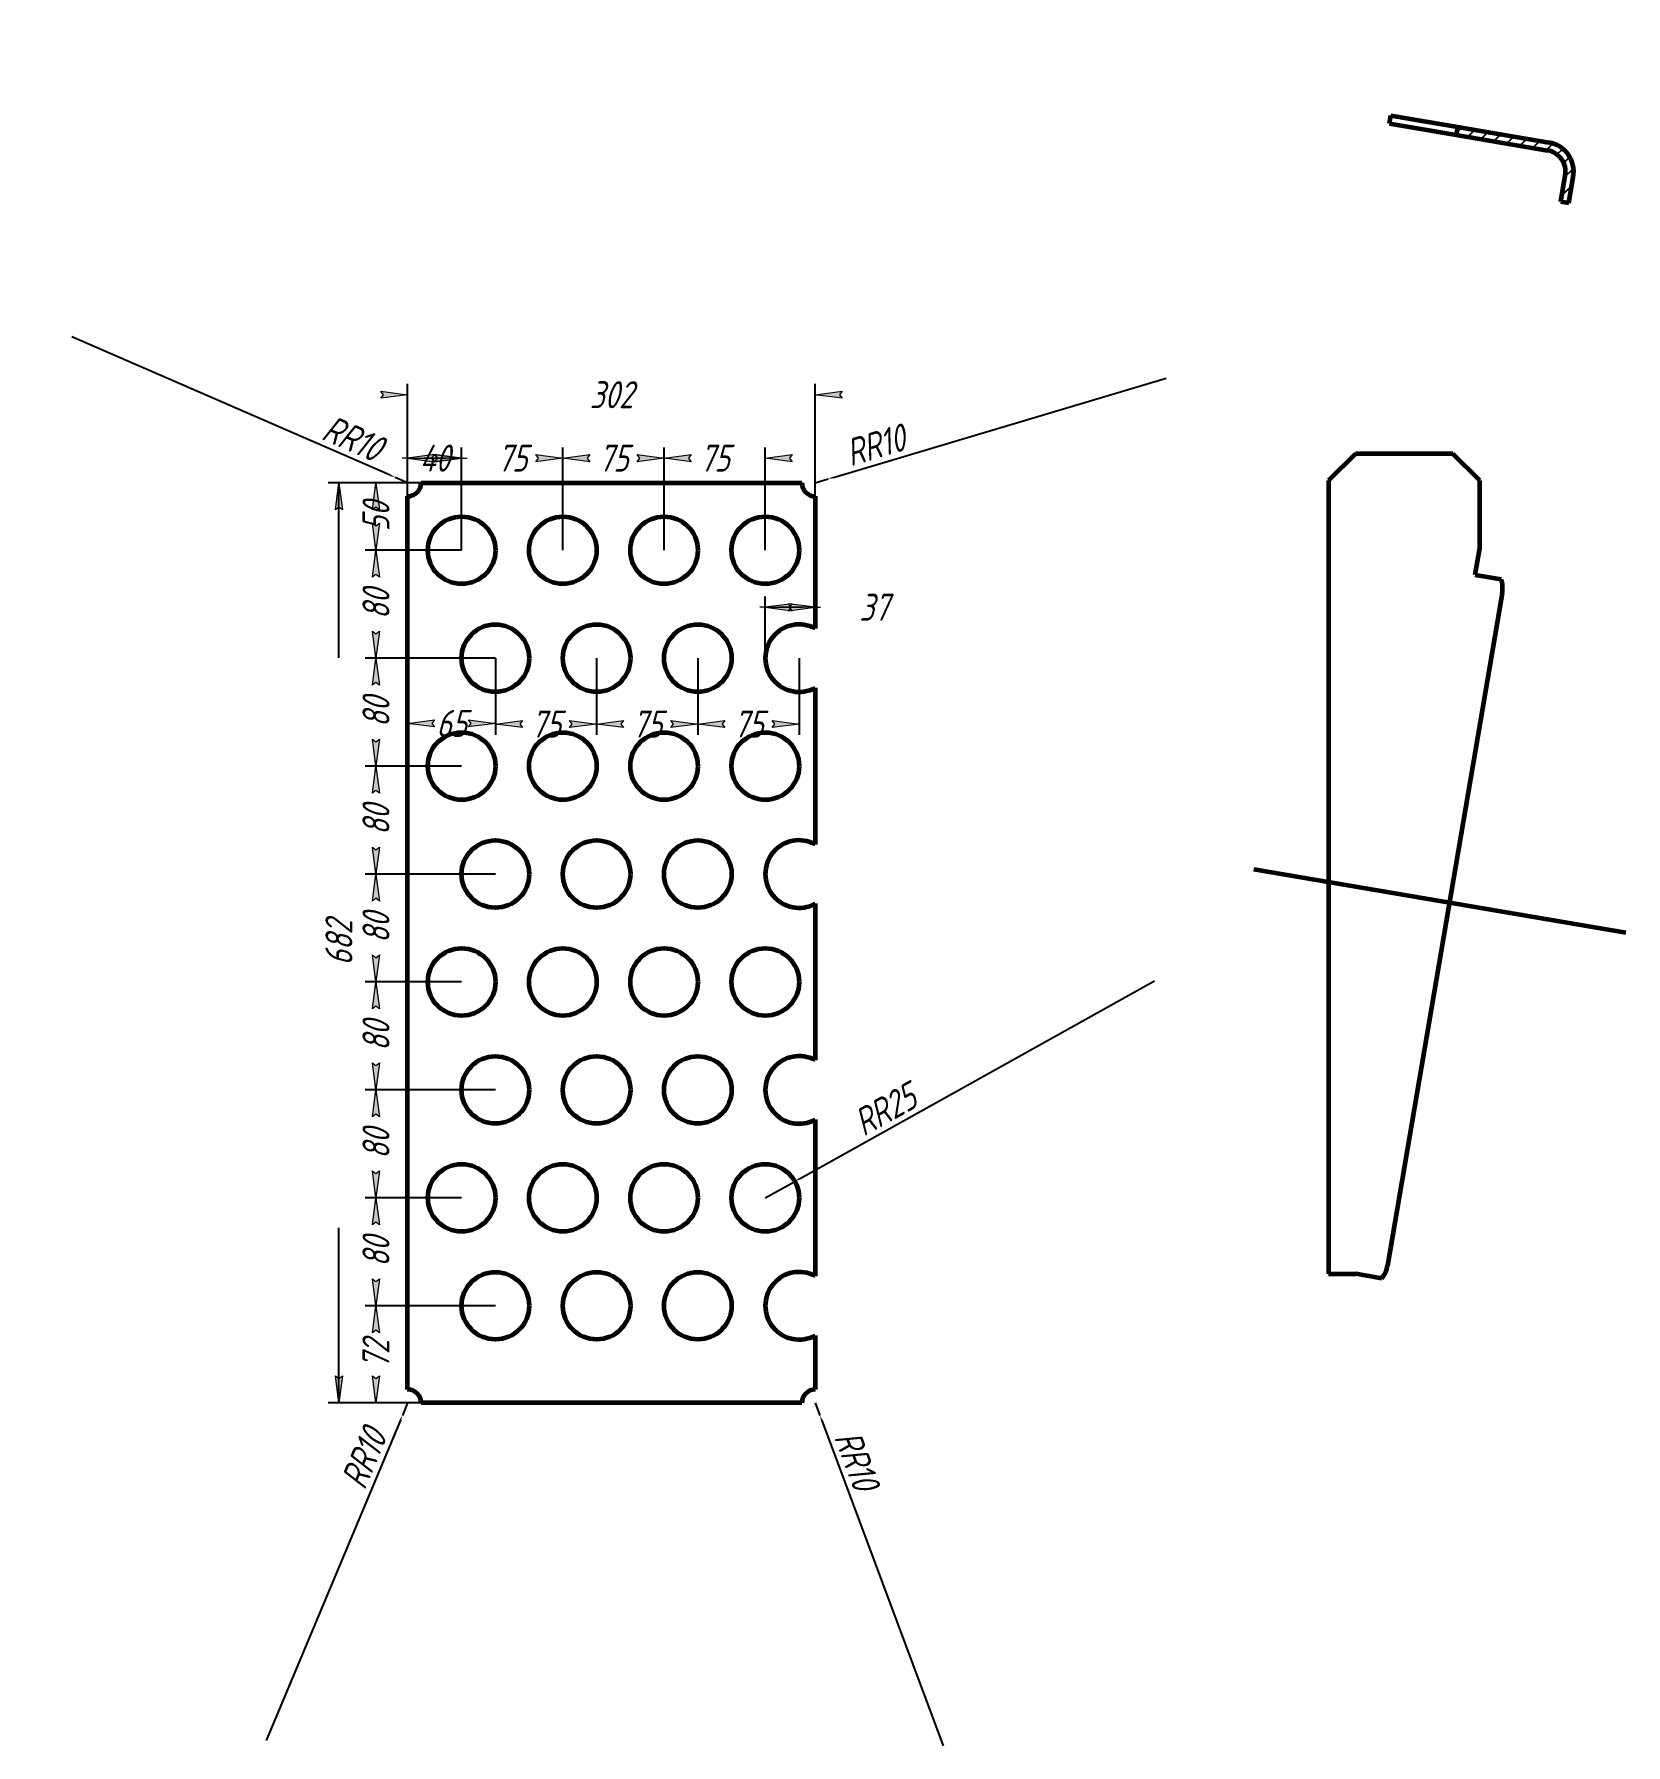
# Model space of a CAD drawing. Header units: millimetres. Extents: x 0 to 3488, y -472 to 367.
# Drawn here: x 2100 to 2394.8, y 0 to 317 of the extents above; entities that cross this region are included whole.
import ezdxf

# ---------------------------------------------------------------- set-up
doc = ezdxf.new("R2010")
doc.units = ezdxf.units.MM
doc.linetypes.add('K5LT_BASIC', pattern=[0])
doc.linetypes.add('K5LT_THIN', pattern=[0])
doc.layers.add('Системный слой', color=7, linetype='Continuous')
doc.layers.add('Системный слой (1)', color=7, linetype='Continuous', true_color=0x909090)
doc.styles.add('KDIMTEXTSTYLE', font='GOST_AU.SHX', dxfattribs={"width": 0.96, "oblique": 15, "height": 5})
doc.dimstyles.new('KDIMSTYLE (0.25)', dxfattribs={"dimtxt": 5, "dimasz": 1, "dimexe": 2, "dimexo": 0, "dimgap": 1, "dimtad": 1, "dimlfac": 4, "dimtxsty": 'KDIMTEXTSTYLE', "dimsah": 1, "dimcen": 0, "dimdle": 1, "dimadec": 0, "dimazin": 0, "dimtfac": 0.667, "dimtmove": 0, "dimatfit": 3, "dimfxl": 1, "dimtvp": 1, "dimtolj": 1, "dimtzin": 0, "dimarcsym": 0})

msp = doc.modelspace()

# ---------------------------------------------------------------- blocks, each defined once
blk = doc.blocks.new('KDIMARROW_01')
at = {"layer": 'Системный слой'}
blk.add_hatch(color=0, dxfattribs=at).paths.add_polyline_path([(-5, -0.6582624912261956), (0, 0), (-5, 0.658262491226197), (-4.5, 5.51091059616309e-16)])
at = {"layer": 'Системный слой', "color": 0, "linetype": 'K5LT_THIN', "lineweight": 18}
for p, q in [((-4.5, 5.51091059616309e-16), (-5, 0.658262491226197)), ((-5, 0.658262491226197), (0, 0)), ((0, 0), (-5, -0.6582624912261956)), ((-5, -0.6582624912261956), (-4.5, 5.51091059616309e-16))]:
    blk.add_line(p, q, dxfattribs=at)
at = {"layer": 'Системный слой (1)', "color": 0, "linetype": 'K5LT_THIN', "lineweight": 18}
blk.add_line((0, 0), (-1, 0), dxfattribs=at)
blk = doc.blocks.new('KDIMARROW_02')
at = {"layer": 'Системный слой'}
blk.add_hatch(color=0, dxfattribs=at).paths.add_polyline_path([(4.5, -5.51091059616309e-16), (5, 0.6582624912261956), (0, 0), (5, -0.658262491226197)])
at = {"layer": 'Системный слой', "color": 0, "linetype": 'K5LT_THIN', "lineweight": 18}
for p, q in [((5, 0.6582624912261956), (0, 0)), ((0, 0), (5, -0.658262491226197)), ((0, 0), (7, -8.572527594031472e-16)), ((4.5, -5.51091059616309e-16), (5, 0.6582624912261956)), ((5, -0.658262491226197), (4.5, -5.51091059616309e-16))]:
    blk.add_line(p, q, dxfattribs=at)
at = {"layer": 'Системный слой (1)', "color": 0, "linetype": 'K5LT_THIN', "lineweight": 18}
blk.add_line((0, 0), (-1, 0), dxfattribs=at)

# ---------------------------------------------------------------- dimensions: what is measured, and where the dimension line sits
at = {"layer": 'Системный слой (1)', "color": 7}
for base, p1, p2, location, override in [((2169.174191114544, 250.1742272837217), (2244.674191114544, 231.3534100886033), (2169.174191114544, 231.3534100886033), (2206.924191114544, 250.1742272837217), {"dimexo": 0, "dimpost": '\\H5.0;\\W0.965;\\Q15;<>', "dimblk1": 'KDIMARROW_01', "dimblk2": 'KDIMARROW_01', "dimse1": 0, "dimse2": 0, "dimclrt": 7, "dimtolj": 1}), ((2169.174191114544, 238.4238584383887), (2179.174191114544, 221.3534100886033), (2169.174191114544, 231.3534100886033), (2174.174191114544, 238.4238584383887), {"dimexo": 0, "dimpost": '\\H5.0;\\W0.965;\\Q15;<>', "dimblk1": 'KDIMARROW_02', "dimblk2": 'KDIMARROW_02', "dimse1": 0, "dimse2": 0, "dimclrt": 7, "dimtolj": 1}), ((2179.174191114544, 238.4238584383887), (2197.924191114544, 221.3534100886033), (2179.174191114544, 221.3534100886033), (2188.549191114544, 238.4238584383887), {"dimexo": 0, "dimpost": '\\H5.0;\\W0.965;\\Q15;<>', "dimblk1": 'KDIMARROW_01', "dimblk2": 'KDIMARROW_01', "dimse1": 0, "dimse2": 0, "dimclrt": 7, "dimtolj": 1}), ((2197.924191114544, 238.4238584383887), (2216.674191114544, 221.3534100886033), (2197.924191114544, 221.3534100886033), (2207.299191114544, 238.4238584383887), {"dimexo": 0, "dimpost": '\\H5.0;\\W0.965;\\Q15;<>', "dimblk1": 'KDIMARROW_01', "dimblk2": 'KDIMARROW_01', "dimse1": 0, "dimse2": 0, "dimclrt": 7, "dimtolj": 1}), ((2216.674191114544, 238.4238584383887), (2235.424191114544, 221.3534100886033), (2216.674191114544, 221.3534100886033), (2226.049191114544, 238.4238584383887), {"dimexo": 0, "dimpost": '\\H5.0;\\W0.965;\\Q15;<>', "dimblk1": 'KDIMARROW_01', "dimblk2": 'KDIMARROW_01', "dimse1": 0, "dimse2": 0, "dimclrt": 7, "dimtolj": 1}), ((2235.424191114544, 210.7893759491103), (2244.674191114544, 206.8363381384686), (2235.424191114544, 201.3534100886035), (2255.555753461956, 210.7893759491103), {"dimexo": 0, "dimpost": '\\H5.0;\\W0.965;\\Q15;<>', "dimblk1": 'KDIMARROW_02', "dimblk2": 'KDIMARROW_02', "dimse1": 0, "dimse2": 0, "dimclrt": 7, "dimtolj": 1}), ((2185.424191114544, 189.2753769902099), (2169.174191114544, 201.3534100886033), (2185.424191114544, 201.3534100886033), (2177.299191114544, 189.2753769902099), {"dimexo": 0, "dimpost": '\\H5.0;\\W0.965;\\Q15;<>', "dimblk1": 'KDIMARROW_01', "dimblk2": 'KDIMARROW_01', "dimse1": 0, "dimse2": 0, "dimclrt": 7, "dimtolj": 1}), ((2204.174191114544, 189.1442937896898), (2185.424191114544, 201.3534100886033), (2204.174191114544, 201.3534100886033), (2194.799191114544, 189.1442937896898), {"dimexo": 0, "dimpost": '\\H5.0;\\W0.965;\\Q15;<>', "dimblk1": 'KDIMARROW_01', "dimblk2": 'KDIMARROW_01', "dimse1": 0, "dimse2": 0, "dimclrt": 7, "dimtolj": 1}), ((2222.924191114544, 189.1442937896898), (2204.174191114544, 201.3534100886033), (2222.924191114544, 201.3534100886033), (2213.549191114544, 189.1442937896898), {"dimexo": 0, "dimpost": '\\H5.0;\\W0.965;\\Q15;<>', "dimblk1": 'KDIMARROW_01', "dimblk2": 'KDIMARROW_01', "dimse1": 0, "dimse2": 0, "dimclrt": 7, "dimtolj": 1}), ((2241.674191114544, 189.1442937896898), (2222.924191114544, 201.3534100886033), (2241.674191114544, 201.3534100886033), (2232.299191114544, 189.1442937896898), {"dimexo": 0, "dimpost": '\\H5.0;\\W0.965;\\Q15;<>', "dimblk1": 'KDIMARROW_01', "dimblk2": 'KDIMARROW_01', "dimse1": 0, "dimse2": 0, "dimclrt": 7, "dimtolj": 1})]:
    msp.add_linear_dim(base=base, p1=p1, p2=p2, location=location, dimstyle='KDIMSTYLE (0.25)', override=override, dxfattribs=at).render()
for center, radius, location, override in [((2169.174191114544, 233.8534100886033), 2.4999999999998397, (2157.579770462859, 238.8955590339062), {"dimpost": '\\H5.0;\\W0.965;\\Q15;R<>', "dimblk2": 'KDIMARROW_02', "dimclrt": 7, "dimtolj": 1}), ((2244.674191114544, 233.8534100886033), 2.500000000000187, (2256.791231789445, 237.463282872736), {"dimpost": '\\H5.0;\\W0.965;\\Q15;R<>', "dimblk2": 'KDIMARROW_02', "dimclrt": 7, "dimtolj": 1}), ((2235.424191114544, 101.3534100886033), 6.25000000000011, (2259.303495745778, 114.6670674701567), {"dimpost": '\\H5.0;\\W0.965;\\Q15;R<>', "dimblk2": 'KDIMARROW_01', "dimclrt": 7, "dimtolj": 1}), ((2169.174191114544, 63.35341008860331), 2.4999999999997784, (2164.285351890705, 51.69351698110529), {"dimpost": '\\H5.0;\\W0.965;\\Q15;R<>', "dimblk2": 'KDIMARROW_02', "dimclrt": 7, "dimtolj": 1}), ((2244.674191114544, 63.35341008860331), 2.4999999999998934, (2249.091029418051, 51.50666388403295), {"dimpost": '\\H5.0;\\W0.965;\\Q15;R<>', "dimblk2": 'KDIMARROW_02', "dimclrt": 7, "dimtolj": 1})]:
    msp.add_radius_dim(center=center, radius=radius, location=location, dimstyle='KDIMSTYLE (0.25)', override=override, dxfattribs=at).render()
for base, p1, p2, location in [((2156.439081093571, 233.8534100886033), (2171.674191114544, 63.35341008860331), (2171.674191114544, 233.8534100886033), (2156.439081093571, 148.6034100886033)), ((2163.307193064007, 233.8534100886033), (2179.174191114544, 221.3534100886033), (2171.674191114544, 233.8534100886033), (2163.307193064007, 227.6034100886033)), ((2163.307193064007, 221.3534100886033), (2185.424191114544, 201.3534100886033), (2179.174191114544, 221.3534100886033), (2163.307193064007, 211.3534100886033)), ((2163.307193064007, 201.3534100886033), (2179.174191114544, 181.3534100886033), (2185.424191114544, 201.3534100886033), (2163.307193064007, 191.3534100886033)), ((2163.307193064007, 181.3534100886033), (2185.424191114544, 161.3534100886033), (2179.174191114544, 181.3534100886033), (2163.307193064007, 171.3534100886033)), ((2163.307193064007, 161.3534100886033), (2179.174191114544, 141.3534100886034), (2185.424191114544, 161.3534100886033), (2163.307193064007, 151.3534100886034)), ((2163.307193064007, 141.3534100886034), (2185.424191114544, 121.3534100886033), (2179.174191114544, 141.3534100886034), (2163.307193064007, 131.3534100886034)), ((2163.307193064007, 121.3534100886033), (2179.174191114544, 101.3534100886033), (2185.424191114544, 121.3534100886033), (2163.307193064007, 111.3534100886033)), ((2163.307193064007, 101.3534100886033), (2185.424191114544, 81.35341008860331), (2179.174191114544, 101.3534100886033), (2163.307193064007, 91.35341008860331)), ((2163.307193064007, 81.35341008860331), (2171.674191114544, 63.35341008860331), (2185.424191114544, 81.35341008860331), (2163.307193064007, 72.35341008860331))]:
    msp.add_linear_dim(base=base, p1=p1, p2=p2, angle=90, location=location, dimstyle='KDIMSTYLE (0.25)', override={"dimexo": 0, "dimpost": '\\H5.0;\\W0.965;\\Q15;<>', "dimblk1": 'KDIMARROW_01', "dimblk2": 'KDIMARROW_01', "dimse1": 0, "dimse2": 0, "dimclrt": 7, "dimtolj": 1}, dxfattribs=at).render()

# ---------------------------------------------------------------- hatches: boundary and pattern name
at = {"layer": 'Системный слой (1)'}
h = msp.add_hatch(dxfattribs=at)
h.set_pattern_fill('', angle=45, style=0, pattern_type=0)
h.set_pattern_definition([(45, (0, 0), (-1.414213562373095, 1.414213562373095), [])])
h.paths.add_polyline_path([(2363.631534852936, 299.8076659040922), (2363.379325371146, 298.3290211268399), (2380.33722481217, 295.4365461416046), (2381.9793323417, 294.7557503855508), (2383.164293307073, 293.430658875298), (2383.658077917626, 291.7229771841212), (2383.607718933406, 290.8209347841607), (2382.775893874909, 285.9441404241354), (2384.254538652162, 285.6919309423462), (2385.086363710659, 290.5687253023717), (2385.040345555927, 292.6562794524323), (2384.219518739454, 294.5762386544357), (2382.742190861892, 296.0518749043907), (2380.821292486754, 296.8705014568492), (2380.58943429396, 296.9151909188569)])

# ---------------------------------------------------------------- linework, layer by layer
at = {"layer": 'Системный слой (1)', "color": 5, "linetype": 'K5LT_BASIC', "lineweight": 60, "true_color": 0x0000ff}
for p, q in [((2351.056987711264, 300.4308176119995), (2351.309197193053, 301.9094623892519)), ((2351.309197193053, 301.9094623892519), (2363.631534852936, 299.8076659040922)), ((2351.056987711264, 300.4308176119995), (2363.379325371146, 298.3290211268398)), ((2363.631534852936, 299.8076659040922), (2363.379325371146, 298.3290211268398)), ((2363.379325371146, 298.3290211268398), (2380.337224812171, 295.4365461416045)), ((2363.631534852936, 299.8076659040922), (2380.58943429396, 296.9151909188569)), ((2382.775893874909, 285.9441404241354), (2383.607718933406, 290.8209347841607)), ((2384.254538652162, 285.6919309423463), (2385.086363710659, 290.5687253023717)), ((2384.254538652162, 285.6919309423463), (2382.775893874909, 285.9441404241354)), ((2344.768787133836, 239.2507568546025), (2339.768787133836, 234.2507568546024)), ((2362.768787133836, 239.2507568546025), (2344.768787133836, 239.2507568546025)), ((2367.768787133836, 234.2507568546024), (2362.768787133836, 239.2507568546025)), ((2171.674191114544, 233.8534100886033), (2242.174191114544, 233.8534100886033)), ((2339.768787133836, 234.2507568546024), (2339.768787133836, 87.25075685460251)), ((2367.768787133836, 221.7507568546024), (2367.768787133836, 234.2507568546024)), ((2169.174191114544, 65.85341008860343), (2169.174191114544, 231.3534100886033)), ((2244.674191114544, 231.3534100886033), (2244.674191114544, 206.8363381384685)), ((2366.928088861206, 216.8219409304274), (2367.768787133836, 221.7507568546024)), ((2366.928088861206, 216.8219409304274), (2371.730420211801, 216.0028168784944)), ((2371.920564027349, 213.3807433042984), (2350.676654261538, 88.83270490061176)), ((2244.674191114544, 195.8704820387373), (2244.674191114544, 166.8363381384684)), ((2325.91889103238, 162.2683465882143), (2394.81455742883, 150.516950589205)), ((2244.674191114544, 155.8704820387373), (2244.674191114544, 126.8363381384684)), ((2244.674191114544, 115.8704820387372), (2244.674191114544, 86.83633813846842)), ((2339.768787133836, 87.25075685460251), (2344.768787133836, 87.25075685460251)), ((2344.768787133836, 87.25075685460251), (2344.825734394498, 87.24104347426879)), ((2349.628065745091, 86.42191942233524), (2344.825734394498, 87.24104347426879)), ((2244.674191114544, 75.87048203873718), (2244.674191114544, 65.85341008860343)), ((2242.174191114544, 63.35341008860331), (2171.674191114544, 63.35341008860331))]:
    msp.add_line(p, q, dxfattribs=at)
for centre in [(2179.174191114544, 221.3534100886033), (2197.924191114544, 221.3534100886033), (2216.674191114544, 221.3534100886033), (2235.424191114544, 221.3534100886033), (2185.424191114544, 201.3534100886033), (2204.174191114544, 201.3534100886033), (2222.924191114544, 201.3534100886033), (2179.174191114544, 181.3534100886033), (2197.924191114544, 181.3534100886033), (2216.674191114544, 181.3534100886033), (2235.424191114544, 181.3534100886033), (2185.424191114544, 161.3534100886033), (2204.174191114544, 161.3534100886033), (2222.924191114544, 161.3534100886033), (2179.174191114544, 141.3534100886034), (2197.924191114544, 141.3534100886034), (2216.674191114544, 141.3534100886034), (2235.424191114544, 141.3534100886034), (2185.424191114544, 121.3534100886033), (2204.174191114544, 121.3534100886033), (2222.924191114544, 121.3534100886033), (2179.174191114544, 101.3534100886033), (2197.924191114544, 101.3534100886033), (2216.674191114544, 101.3534100886033), (2235.424191114544, 101.3534100886033), (2185.424191114544, 81.35341008860331), (2204.174191114544, 81.35341008860331), (2222.924191114544, 81.35341008860331)]:
    msp.add_circle(centre, 6.250000000000001, dxfattribs=at)
for centre, radius, start, end in [((2379.664666194066, 291.4934934022649), 4.000000000000002, 350.3203277782793, 80.3203277782827), ((2379.664666194066, 291.4934934022649), 5.500000000000002, 350.3203277782793, 80.32032777828177), ((2169.174191114544, 233.8534100886033), 2.5, 270, 0), ((2244.674191114544, 233.8534100886033), 2.5, 180, 270), ((2366.498866510758, 214.3055114041912), 5.499999999999973, 350.3203277782803, 17.97494018858903), ((2241.674191114544, 201.3534100886033), 6.250000000000001, 61.3145979858809, 298.6854020141158), ((2241.674191114544, 161.3534100886033), 6.249999999999999, 61.31459798588064, 298.6854020141159), ((2241.674191114544, 121.3534100886033), 6.249999999999999, 61.31459798588064, 298.6854020141155), ((2345.254956744946, 89.75747300050483), 5.500000000000005, 322.6657153679643, 350.3203277782796), ((2241.674191114544, 81.35341008860331), 6.249999999999999, 61.31459798588064, 298.6854020141155), ((2169.174191114544, 63.35341008860331), 2.5, 0, 90), ((2244.674191114544, 63.35341008860331), 2.5, 90, 180)]:
    msp.add_arc(centre, radius, start, end, dxfattribs=at)

msp.set_redraw_order([(e.dxf.handle, doc.entitydb.next_handle()) for e in msp.query("TEXT MTEXT ATTDEF DIMENSION ARC_DIMENSION")])  # texts and dimensions are drawn at this point

doc.saveas('drawing.dxf')
